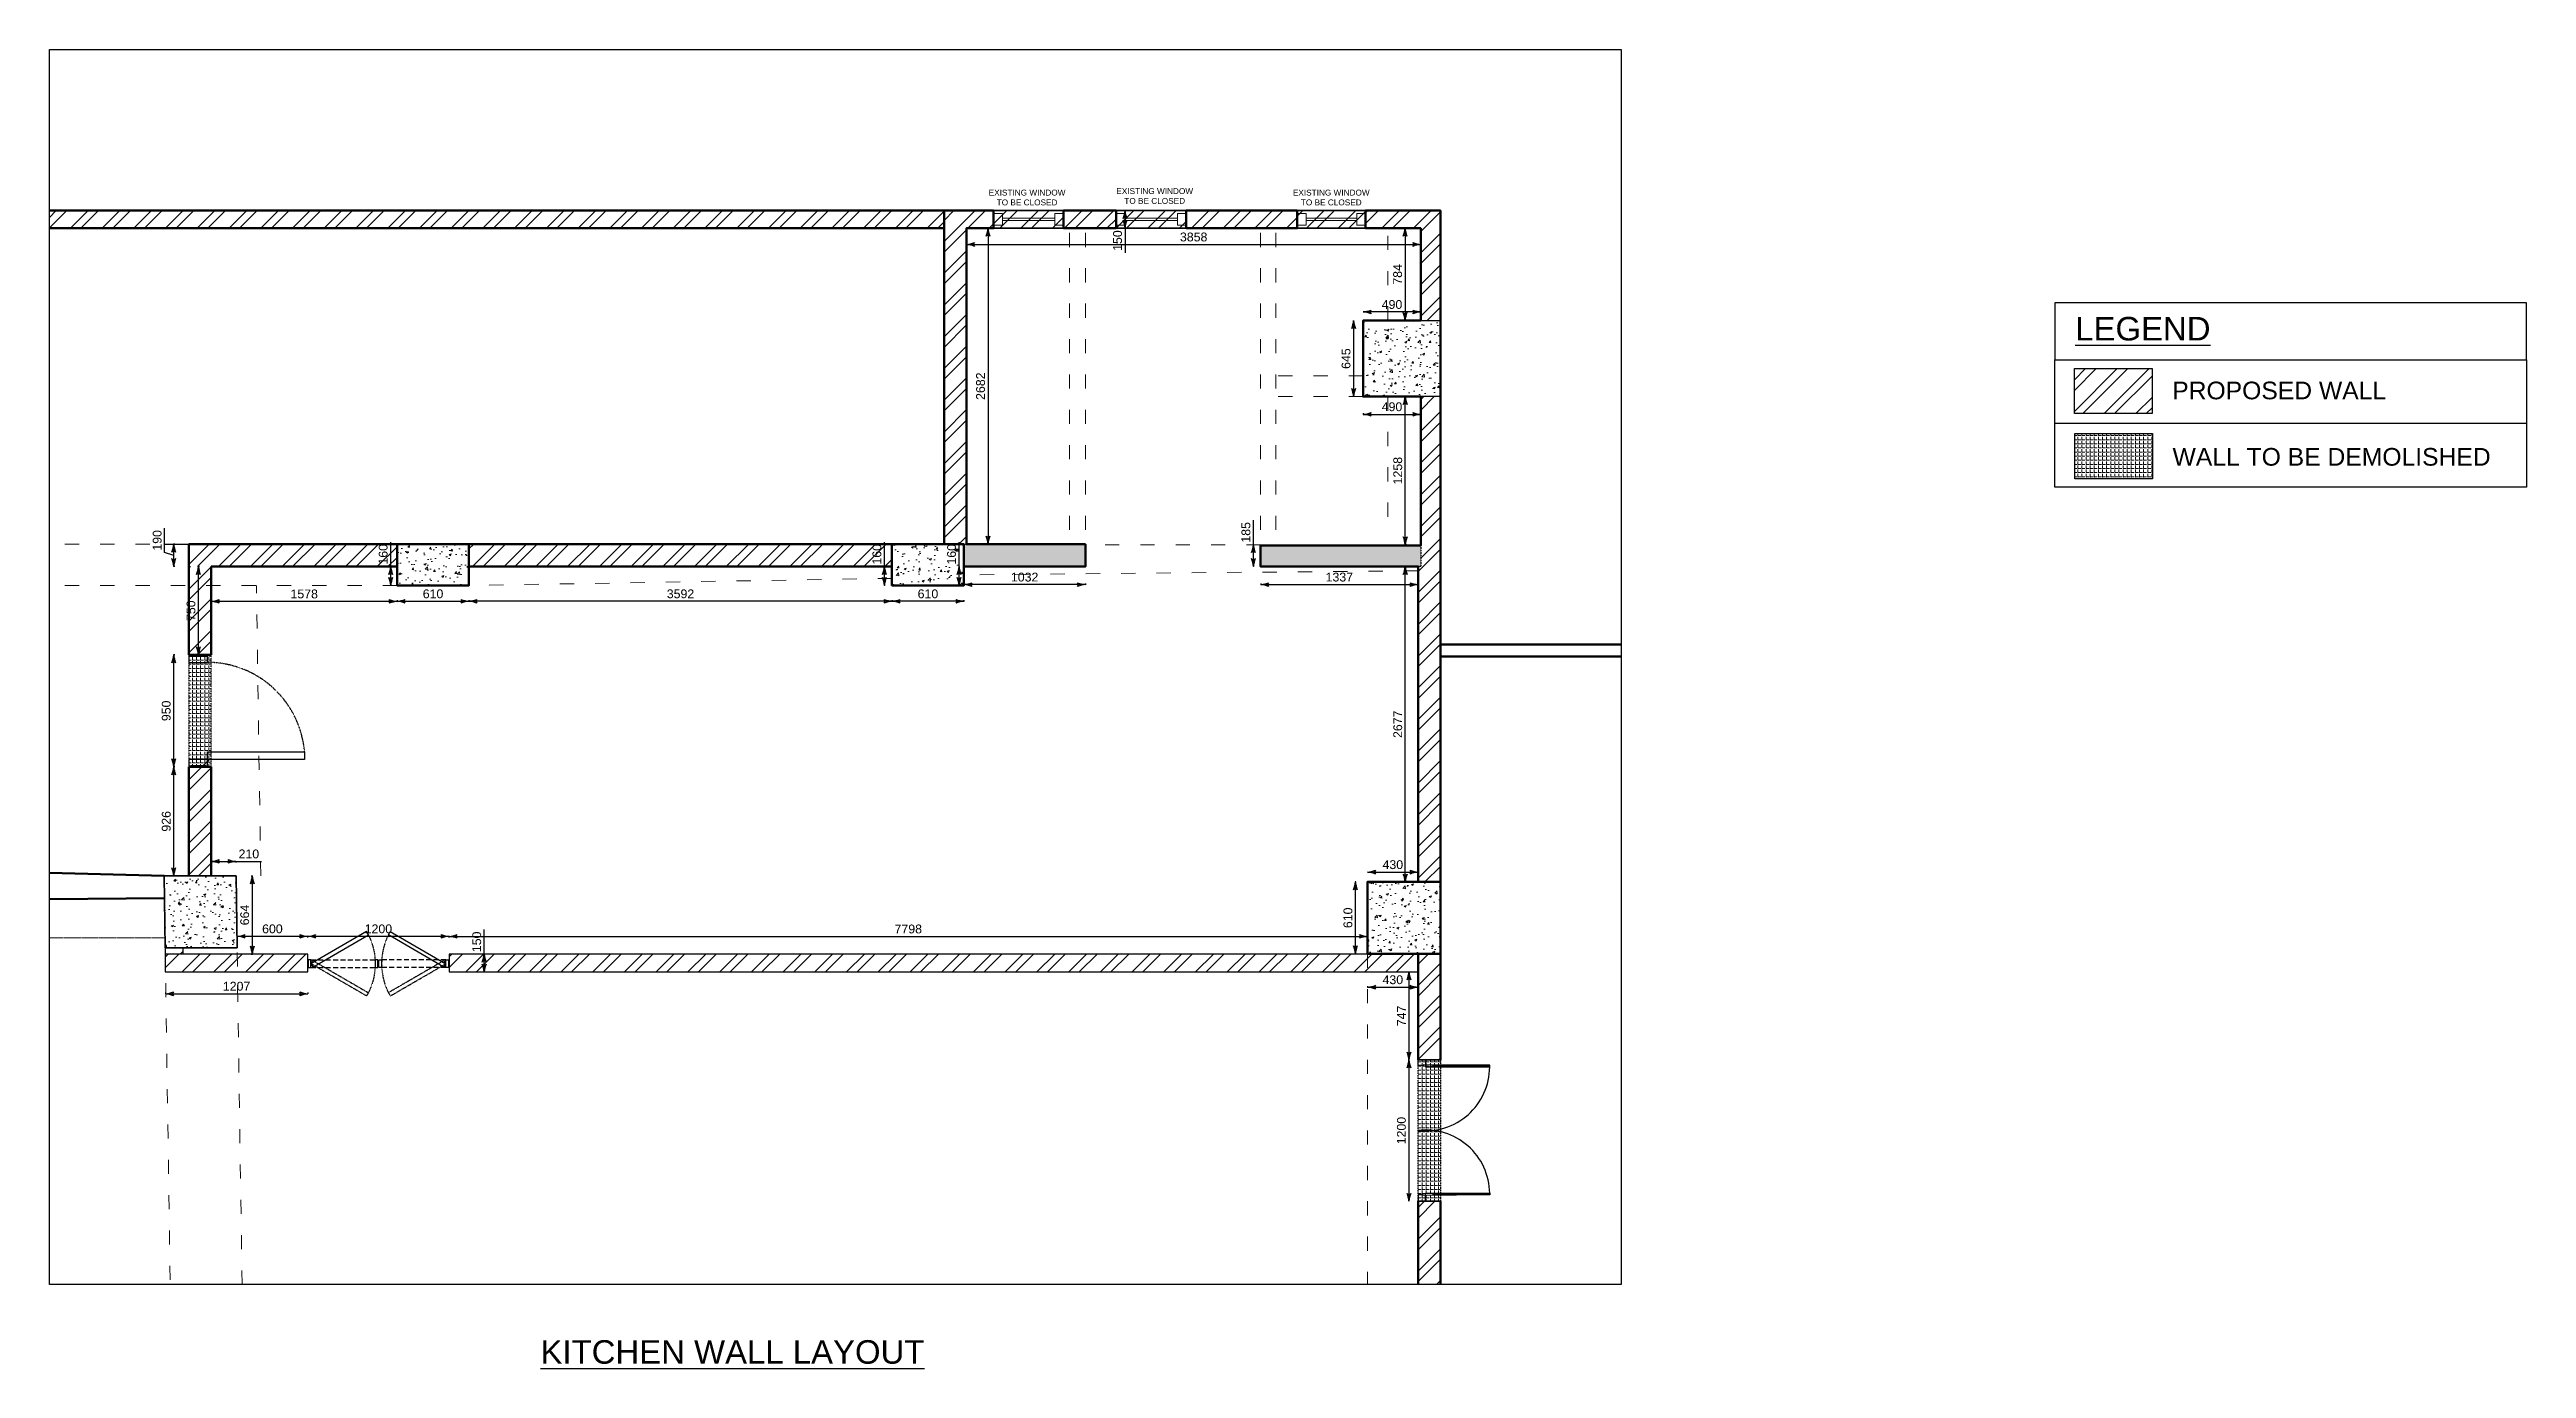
# Model space of a CAD drawing. Header units: millimetres. Extents: x 68727 to 319899, y -4876 to 265722.
# Drawn here: x 68727 to 89757, y 74105 to 85301 of the extents above; entities that cross this region are included whole.
import ezdxf

# ---------------------------------------------------------------- set-up
doc = ezdxf.new("R2010")
doc.units = ezdxf.units.MM
for name, pattern in [('ACAD_ISO02W100', [15, 12, -3]), ('ACAD_ISO03W100', [30, 12, -18]), ('HIDDEN', [9.525, 6.35, -3.175]), ('HIDDEN2', [0.1875, 0.125, -0.0625]), ('HIDDEN4', [0.09375, 0.0625, -0.03125]), ('JIS_02_1.2', [2.5, 1.25, -1.25]), ('WALL', [21, 12, -3, 0, -3, 0, -3])]:
    doc.linetypes.add(name, pattern=pattern)
for name, color, linetype in [('Dimensions', 172, 'Continuous'), ('Door', 23, 'Continuous'), ('POLY', 6, 'Continuous'), ('TEXTS', 1, 'Continuous')]:
    doc.layers.add(name, color=color, linetype=linetype)
doc.layers.add('Furnitures', color=7, linetype='Continuous', lineweight=25, true_color=0x753b00)
for name, color, linetype, lineweight in [('HACH', 252, 'Continuous', 13), ('hidden line', 251, 'JIS_02_1.2', 20), ('LS_DR_Plan Beam', 9, 'HIDDEN', 0), ('LS_DR_Wall', 7, 'Continuous', 35), ('LS_DR_Window', 30, 'Continuous', 5), ('wall', 5, 'Continuous', 30), ('wall1', 2, 'WALL', 25)]:
    doc.layers.add(name, color=color, linetype=linetype, lineweight=lineweight)
doc.styles.add('ANNTEXT', font='romans.shx')
doc.styles.get("Standard").update_dxf_attribs({"font": 'arial.ttf'})
doc.dimstyles.new('SC-25', dxfattribs={"dimtxt": 75, "dimasz": 0.4, "dimexe": 1, "dimexo": 100, "dimgap": 25, "dimtad": 1, "dimdec": 0, "dimzin": 0, "dimdsep": 46, "dimtxsty": 'Standard', "dimblk1": 'A1', "dimblk2": 'A1', "dimsah": 1, "dimcen": 0.09, "dimdle": 3, "dimclrd": 1, "dimclre": 1, "dimclrt": 1, "dimadec": 0, "dimazin": 0, "dimtfac": 1, "dimtdec": 0, "dimtofl": 0, "dimtmove": 0, "dimatfit": 2, "dimldrblk": 'A1', "dimfxl": 10, "dimfxlon": 1, "dimtolj": 1, "dimtzin": 0, "dimarcsym": 0})
pattern_1 = [(45, (-763022.39, -130480.2), (-134.70384, 134.70384), []), (45, (-762932.58, -130480.2), (-134.70384, 134.70384), [])]
pattern_2 = [(45, (-762812.35, -130480.2), (-134.70384, 134.70384), []), (45, (-762722.55, -130480.2), (-134.70384, 134.70384), [])]
pattern_3 = [(50, (-763022.39, -130480.2), (182.18467, -15.939086), [19.05, -209.55]), (355, (-763022.39, -130480.2), (-35.24342, 191.056845), [15.24, -167.640584]), (100.451445, (-763007.2, -130481.53), (146.941247, 175.117752), [16.19001, -178.090245]), (46.1842, (-763022.39, -130429.4), (271.07904, -42.04233), [28.575, -314.325]), (96.635558, (-762999.8, -130432.9), (237.404134, 247.426125), [24.28502, -267.13561]), (351.18415, (-763022.4, -130429.4), (237.40413, 247.426125), [22.85997, -251.45973]), (21, (-762996.99, -130442.1), (151.61439, -102.265198), [19.05, -209.55]), (326, (-762996.99, -130442.1), (61.80203, 184.187966), [15.24, -167.64]), (71.451445, (-762984.35, -130450.63), (213.41642, 81.92277), [16.19001, -178.089938]), (37.5, (-763022.39, -130480.206), (3.0886033, 84.555039), [0, -165.608, 0, -170.18, 0, -168.275]), (7.5, (-763022.39, -130480.21), (66.8196625, 100.180575), [0, -97.028, 0, -161.798, 0, -64.135]), (327.5, (-763079.03, -130480.206), (135.590595, -5.728744), [0, -63.5, 0, -198.12, 0, -262.89]), (317.5, (-763104.43, -130480.2), (148.129181, 25.426491), [0, -82.55, 0, -131.572, 0, -186.69])]
pattern_4 = [(45, (-95681.11, 1380.34), (-134.70384, 134.70384), []), (45, (-95591.3, 1380.34), (-134.70384, 134.70384), [])]

msp = doc.modelspace()

# ---------------------------------------------------------------- texts
at = {"layer": 'TEXTS', "linetype": 'Continuous', "lineweight": 25, "attachment_point": 1, "rotation": 360}
for s, insert, char_height in [('\\pxqc;EXISTING WINDOW \\PTO BE CLOSED', (75522.5, 84124), 50), ('\\pxqc;EXISTING WINDOW \\PTO BE CLOSED', (74438.9, 84111.2), 50), ('\\pxqc;EXISTING WINDOW \\PTO BE CLOSED', (77021.6, 84111.3), 50), ('{\\LLEGEND}', (85926, 83030.9), 200), ('PROPOSED WALL', (86749.3, 82481.7), 150), ('WALL TO BE DEMOLISHED', (86752.1, 81918.4), 150)]:
    msp.add_mtext_dynamic_manual_height_columns(s, width=5175.52, gutter_width=12.5, heights=[0], dxfattribs=dict(at, insert=insert, char_height=char_height))
at = {"layer": 'wall1', "color": 6, "insert": (74525.1, 74243.4), "char_height": 200, "width": 5903.896, "attachment_point": 5, "style": 'ANNTEXT'}
msp.add_mtext('{\\fArial|b0|i0|c0|p34;\\L\\C4;KITCHEN WALL LAYOUT}', dxfattribs=at)

# ---------------------------------------------------------------- blocks, each defined once
blk = doc.blocks.new('A$C6CE142D2')
at = {"layer": 'Furnitures'}
for points in [[(594, 100), (520, 100), (520, 620), (560, 620), (560, 0), (594, 0)], [(6, 0), (40, 0), (40, 100), (6, 100)], [(6, 0), (6, 100)], [(594, 0), (594, 100)]]:
    blk.add_lwpolyline(points, dxfattribs=at)
for points in [[(0, 10), (6, 10), (6, 90), (0, 90)], [(594, 10), (600, 10), (600, 90), (594, 90)]]:
    blk.add_lwpolyline(points, close=True, dxfattribs=at)
at = {"layer": 'Furnitures', "linetype": 'HIDDEN4'}
blk.add_arc((563, 99), 523, 94.7184, 179.8628, dxfattribs=at)
blk = doc.blocks.new('A$C3B28073B')
at = {"layer": 'Furnitures', "linetype": 'HIDDEN2', "ltscale": 500}
for p, q in [((857, 461), (41, 461)), ((857, 361), (41, 361))]:
    blk.add_line(p, q, dxfattribs=at)
at = {"layer": 'Furnitures'}
for points in [[(151, 817), (857, 409), (833, 367), (127, 776)], [(0, 371), (6, 371), (6, 451), (0, 451)], [(41, 461), (41, 361), (6, 361), (6, 461)], [(892, 461), (892, 361), (857, 361), (857, 461)], [(892, 371), (898, 371), (898, 451), (892, 451)]]:
    blk.add_lwpolyline(points, close=True, dxfattribs=at)
at = {"layer": 'Furnitures', "linetype": 'HIDDEN4'}
blk.add_lwpolyline([(151, 0), (857, 409), (833, 450), (127, 41)], close=True, dxfattribs=at)
blk.add_arc((869, 409), 828, 153.6523, 206.3477, dxfattribs=at)
blk = doc.blocks.new('A1')
at = {"layer": 'wall', "color": 1}
for p, q in [((-138, 0), (-167, 40)), ((-167, -40), (-138, 0))]:
    blk.add_line(p, q, dxfattribs=at)
for centre, start, end in [((53, 586), 248, 264.8035), ((53, -586), 95.1965, 112)]:
    blk.add_arc(centre, 589, start, end, dxfattribs=at)
blk = doc.blocks.new('*D752')
at = {"layer": 'Defpoints', "color": 0, "transparency": 16777216}
for p in [(69781, 79212), (70100, 79212), (70100, 78286)]:
    blk.add_point(p, dxfattribs=at)
at = {"layer": 'Dimensions', "color": 1, "lineweight": -2, "transparency": 16777216}
for p, q in [((69791, 79212), (69780, 79212)), ((69781, 78286), (69781, 79211)), ((69791, 78286), (69780, 78286))]:
    blk.add_line(p, q, dxfattribs=at)
at = {"layer": 'Dimensions', "color": 1, "lineweight": -2, "transparency": 16777216, "xscale": 0.4, "yscale": 0.4, "zscale": 0.4}
for p, rotation in [((69781, 79212), 90), ((69781, 78286), 270)]:
    blk.add_blockref('A1', p, dxfattribs=dict(at, rotation=rotation))
at = {"layer": 'Dimensions', "color": 1, "transparency": 16777216, "insert": (69718, 78749), "char_height": 75, "attachment_point": 5, "rotation": 90}
blk.add_mtext('\\A1;926', dxfattribs=at)
blk = doc.blocks.new('*D753')
at = {"layer": 'Defpoints', "color": 0, "transparency": 16777216}
for p in [(69781, 80162), (69910, 80162), (70100, 79212)]:
    blk.add_point(p, dxfattribs=at)
at = {"layer": 'Dimensions', "color": 1, "lineweight": -2, "transparency": 16777216}
for p, q in [((69791, 80162), (69780, 80162)), ((69781, 79212), (69781, 80161)), ((69791, 79212), (69780, 79212))]:
    blk.add_line(p, q, dxfattribs=at)
at = {"layer": 'Dimensions', "color": 1, "lineweight": -2, "transparency": 16777216, "xscale": 0.4, "yscale": 0.4, "zscale": 0.4}
for p, rotation in [((69781, 80162), 90), ((69781, 79212), 270)]:
    blk.add_blockref('A1', p, dxfattribs=dict(at, rotation=rotation))
at = {"layer": 'Dimensions', "color": 1, "transparency": 16777216, "insert": (69718, 79687), "char_height": 75, "attachment_point": 5, "rotation": 90}
blk.add_mtext('\\A1;950', dxfattribs=at)
blk = doc.blocks.new('*D754')
at = {"layer": 'Defpoints', "color": 0, "transparency": 16777216}
for p in [(69991, 80912), (70100, 80912), (69910, 80162)]:
    blk.add_point(p, dxfattribs=at)
at = {"layer": 'Dimensions', "color": 1, "lineweight": -2, "transparency": 16777216}
for p, q in [((70000, 80912), (69990, 80912)), ((69991, 80162), (69991, 80911)), ((69991, 80162), (69992, 80162))]:
    blk.add_line(p, q, dxfattribs=at)
at = {"layer": 'Dimensions', "color": 1, "lineweight": -2, "transparency": 16777216, "xscale": 0.4, "yscale": 0.4, "zscale": 0.4}
for p, rotation in [((69991, 80912), 90), ((69991, 80162), 270)]:
    blk.add_blockref('A1', p, dxfattribs=dict(at, rotation=rotation))
at = {"layer": 'Dimensions', "color": 1, "transparency": 16777216, "insert": (69928, 80537), "char_height": 75, "attachment_point": 5, "rotation": 90}
blk.add_mtext('\\A1;750', dxfattribs=at)
blk = doc.blocks.new('*D755')
at = {"layer": 'Defpoints', "color": 0, "transparency": 16777216}
for p in [(69781, 81102), (69910, 81102), (69910, 80912)]:
    blk.add_point(p, dxfattribs=at)
at = {"layer": 'Dimensions', "color": 1, "lineweight": -2, "transparency": 16777216}
for p, q in [((69704, 81030), (69704, 81238)), ((69781, 81007), (69704, 81030)), ((69791, 81102), (69780, 81102)), ((69781, 80912), (69781, 81101)), ((69791, 80912), (69780, 80912))]:
    blk.add_line(p, q, dxfattribs=at)
at = {"layer": 'Dimensions', "color": 1, "lineweight": -2, "transparency": 16777216, "xscale": 0.4, "yscale": 0.4, "zscale": 0.4}
for p, rotation in [((69781, 81102), 90), ((69781, 80912), 270)]:
    blk.add_blockref('A1', p, dxfattribs=dict(at, rotation=rotation))
at = {"layer": 'Dimensions', "color": 1, "transparency": 16777216, "insert": (69641, 81134), "char_height": 75, "attachment_point": 5, "rotation": 90}
blk.add_mtext('\\A1;190', dxfattribs=at)
blk = doc.blocks.new('*D751')
at = {"layer": 'Defpoints', "color": 0, "transparency": 16777216}
for p in [(80347, 77471), (80269, 76724), (80347, 76724)]:
    blk.add_point(p, dxfattribs=at)
at = {"layer": 'Dimensions', "color": 1, "lineweight": -2, "transparency": 16777216}
for p, q in [((80269, 77471), (80268, 77471)), ((80269, 77470), (80269, 76724)), ((80269, 76724), (80268, 76724))]:
    blk.add_line(p, q, dxfattribs=at)
at = {"layer": 'Dimensions', "color": 1, "lineweight": -2, "transparency": 16777216, "xscale": 0.4, "yscale": 0.4, "zscale": 0.4}
for p, rotation in [((80269, 77471), 90), ((80269, 76724), 270)]:
    blk.add_blockref('A1', p, dxfattribs=dict(at, rotation=rotation))
at = {"layer": 'Dimensions', "color": 1, "transparency": 16777216, "insert": (80206, 77097), "char_height": 75, "attachment_point": 5, "rotation": 90}
blk.add_mtext('\\A1;747', dxfattribs=at)
blk = doc.blocks.new('*D750')
at = {"layer": 'Defpoints', "color": 0, "transparency": 16777216}
for p in [(80347, 76724), (80269, 75524), (80347, 75524)]:
    blk.add_point(p, dxfattribs=at)
at = {"layer": 'Dimensions', "color": 1, "lineweight": -2, "transparency": 16777216}
for p, q in [((80269, 76724), (80268, 76724)), ((80269, 76723), (80269, 75524)), ((80269, 75524), (80268, 75524))]:
    blk.add_line(p, q, dxfattribs=at)
at = {"layer": 'Dimensions', "color": 1, "lineweight": -2, "transparency": 16777216, "xscale": 0.4, "yscale": 0.4, "zscale": 0.4}
for p, rotation in [((80269, 76724), 90), ((80269, 75524), 270)]:
    blk.add_blockref('A1', p, dxfattribs=dict(at, rotation=rotation))
at = {"layer": 'Dimensions', "color": 1, "transparency": 16777216, "insert": (80205, 76124), "char_height": 75, "attachment_point": 5, "rotation": 90}
blk.add_mtext('\\A1;1200', dxfattribs=at)
blk = doc.blocks.new('*D743')
at = {"layer": 'Defpoints', "color": 0, "transparency": 16777216}
for p in [(70319, 77676), (70919, 77773), (70919, 77622)]:
    blk.add_point(p, dxfattribs=at)
at = {"layer": 'Dimensions', "color": 1, "lineweight": -2, "transparency": 16777216}
for p, q in [((70319, 77773), (70319, 77774)), ((70319, 77773), (70919, 77773)), ((70919, 77763), (70919, 77774))]:
    blk.add_line(p, q, dxfattribs=at)
at = {"layer": 'Dimensions', "color": 1, "lineweight": -2, "transparency": 16777216, "xscale": 0.4, "yscale": 0.4, "zscale": 0.4, "rotation": 180}
blk.add_blockref('A1', (70319, 77773), dxfattribs=at)
at = {"layer": 'Dimensions', "color": 1, "lineweight": -2, "transparency": 16777216, "xscale": 0.4, "yscale": 0.4, "zscale": 0.4}
blk.add_blockref('A1', (70919, 77773), dxfattribs=at)
at = {"layer": 'Dimensions', "color": 1, "transparency": 16777216, "insert": (70619, 77836), "char_height": 75, "attachment_point": 5}
blk.add_mtext('\\A1;600', dxfattribs=at)
blk = doc.blocks.new('*D744')
at = {"layer": 'Defpoints', "color": 0, "transparency": 16777216}
for p in [(70919, 77622), (72119, 77773), (72119, 77622)]:
    blk.add_point(p, dxfattribs=at)
at = {"layer": 'Dimensions', "color": 1, "lineweight": -2, "transparency": 16777216}
for p, q in [((70919, 77763), (70919, 77774)), ((70919, 77773), (72119, 77773)), ((72119, 77763), (72119, 77774))]:
    blk.add_line(p, q, dxfattribs=at)
at = {"layer": 'Dimensions', "color": 1, "lineweight": -2, "transparency": 16777216, "xscale": 0.4, "yscale": 0.4, "zscale": 0.4, "rotation": 180}
blk.add_blockref('A1', (70919, 77773), dxfattribs=at)
at = {"layer": 'Dimensions', "color": 1, "lineweight": -2, "transparency": 16777216, "xscale": 0.4, "yscale": 0.4, "zscale": 0.4}
blk.add_blockref('A1', (72119, 77773), dxfattribs=at)
at = {"layer": 'Dimensions', "color": 1, "transparency": 16777216, "insert": (71519, 77836), "char_height": 75, "attachment_point": 5}
blk.add_mtext('\\A1;1200', dxfattribs=at)
blk = doc.blocks.new('*D745')
at = {"layer": 'Defpoints', "color": 0, "transparency": 16777216}
for p in [(72119, 77622), (79917, 77772), (79917, 77625)]:
    blk.add_point(p, dxfattribs=at)
at = {"layer": 'Dimensions', "color": 1, "lineweight": -2, "transparency": 16777216}
for p, q in [((72119, 77762), (72119, 77773)), ((72119, 77772), (79916, 77772)), ((79917, 77762), (79917, 77773))]:
    blk.add_line(p, q, dxfattribs=at)
at = {"layer": 'Dimensions', "color": 1, "lineweight": -2, "transparency": 16777216, "xscale": 0.4, "yscale": 0.4, "zscale": 0.4, "rotation": 180}
blk.add_blockref('A1', (72119, 77772), dxfattribs=at)
at = {"layer": 'Dimensions', "color": 1, "lineweight": -2, "transparency": 16777216, "xscale": 0.4, "yscale": 0.4, "zscale": 0.4}
blk.add_blockref('A1', (79917, 77772), dxfattribs=at)
at = {"layer": 'Dimensions', "color": 1, "transparency": 16777216, "insert": (76018, 77835), "char_height": 75, "attachment_point": 5}
blk.add_mtext('\\A1;7798', dxfattribs=at)
blk = doc.blocks.new('*D746')
at = {"layer": 'Defpoints', "color": 0, "transparency": 16777216}
for p in [(79814, 78235), (79917, 78235), (79917, 77625)]:
    blk.add_point(p, dxfattribs=at)
at = {"layer": 'Dimensions', "color": 1, "lineweight": -2, "transparency": 16777216}
for p, q in [((79817, 78235), (79813, 78235)), ((79814, 77625), (79814, 78234)), ((79817, 77625), (79813, 77625))]:
    blk.add_line(p, q, dxfattribs=at)
at = {"layer": 'Dimensions', "color": 1, "lineweight": -2, "transparency": 16777216, "xscale": 0.4, "yscale": 0.4, "zscale": 0.4}
for p, rotation in [((79814, 78235), 90), ((79814, 77625), 270)]:
    blk.add_blockref('A1', p, dxfattribs=dict(at, rotation=rotation))
at = {"layer": 'Dimensions', "color": 1, "transparency": 16777216, "insert": (79751, 77930), "char_height": 75, "attachment_point": 5, "rotation": 90}
blk.add_mtext('\\A1;610', dxfattribs=at)
blk = doc.blocks.new('*D742')
at = {"layer": 'Defpoints', "color": 0, "transparency": 16777216}
for p in [(79917, 78236), (80347, 78318), (80347, 78236)]:
    blk.add_point(p, dxfattribs=at)
at = {"layer": 'Dimensions', "color": 1, "lineweight": -2, "transparency": 16777216}
for p, q in [((79917, 78318), (79917, 78319)), ((79917, 78318), (80346, 78318)), ((80347, 78318), (80347, 78319))]:
    blk.add_line(p, q, dxfattribs=at)
at = {"layer": 'Dimensions', "color": 1, "lineweight": -2, "transparency": 16777216, "xscale": 0.4, "yscale": 0.4, "zscale": 0.4, "rotation": 180}
blk.add_blockref('A1', (79917, 78318), dxfattribs=at)
at = {"layer": 'Dimensions', "color": 1, "lineweight": -2, "transparency": 16777216, "xscale": 0.4, "yscale": 0.4, "zscale": 0.4}
blk.add_blockref('A1', (80347, 78318), dxfattribs=at)
at = {"layer": 'Dimensions', "color": 1, "transparency": 16777216, "insert": (80132, 78381), "char_height": 75, "attachment_point": 5}
blk.add_mtext('\\A1;430', dxfattribs=at)
blk = doc.blocks.new('*D756')
at = {"layer": 'Defpoints', "color": 0, "transparency": 16777216}
for p in [(80237, 80912), (80347, 80912), (80347, 78235)]:
    blk.add_point(p, dxfattribs=at)
at = {"layer": 'Dimensions', "color": 1, "lineweight": -2, "transparency": 16777216}
for p, q in [((80247, 80912), (80236, 80912)), ((80237, 78235), (80237, 80911)), ((80247, 78235), (80236, 78235))]:
    blk.add_line(p, q, dxfattribs=at)
at = {"layer": 'Dimensions', "color": 1, "lineweight": -2, "transparency": 16777216, "xscale": 0.4, "yscale": 0.4, "zscale": 0.4}
for p, rotation in [((80237, 80912), 90), ((80237, 78235), 270)]:
    blk.add_blockref('A1', p, dxfattribs=dict(at, rotation=rotation))
at = {"layer": 'Dimensions', "color": 1, "transparency": 16777216, "insert": (80174, 79573), "char_height": 75, "attachment_point": 5, "rotation": 90}
blk.add_mtext('\\A1;2677', dxfattribs=at)
blk = doc.blocks.new('*D757')
at = {"layer": 'Defpoints', "color": 0, "transparency": 16777216}
for p in [(79010, 80912), (80347, 80912), (80347, 80759)]:
    blk.add_point(p, dxfattribs=at)
at = {"layer": 'Dimensions', "color": 1, "lineweight": -2, "transparency": 16777216}
for p, q in [((79010, 80769), (79010, 80758)), ((79010, 80759), (80346, 80759)), ((80347, 80769), (80347, 80758))]:
    blk.add_line(p, q, dxfattribs=at)
at = {"layer": 'Dimensions', "color": 1, "lineweight": -2, "transparency": 16777216, "xscale": 0.4, "yscale": 0.4, "zscale": 0.4, "rotation": 180}
blk.add_blockref('A1', (79010, 80759), dxfattribs=at)
at = {"layer": 'Dimensions', "color": 1, "lineweight": -2, "transparency": 16777216, "xscale": 0.4, "yscale": 0.4, "zscale": 0.4}
blk.add_blockref('A1', (80347, 80759), dxfattribs=at)
at = {"layer": 'Dimensions', "color": 1, "transparency": 16777216, "insert": (79678, 80822), "char_height": 75, "attachment_point": 5}
blk.add_mtext('\\A1;1337', dxfattribs=at)
blk = doc.blocks.new('*D758')
at = {"layer": 'Defpoints', "color": 0, "transparency": 16777216}
for p in [(76490, 80912), (76490, 80759), (77522, 80912)]:
    blk.add_point(p, dxfattribs=at)
at = {"layer": 'Dimensions', "color": 1, "lineweight": -2, "transparency": 16777216}
for p, q in [((76490, 80769), (76490, 80758)), ((77521, 80759), (76490, 80759)), ((77522, 80769), (77522, 80758))]:
    blk.add_line(p, q, dxfattribs=at)
at = {"layer": 'Dimensions', "color": 1, "lineweight": -2, "transparency": 16777216, "xscale": 0.4, "yscale": 0.4, "zscale": 0.4, "rotation": 180}
blk.add_blockref('A1', (76490, 80759), dxfattribs=at)
at = {"layer": 'Dimensions', "color": 1, "lineweight": -2, "transparency": 16777216, "xscale": 0.4, "yscale": 0.4, "zscale": 0.4}
blk.add_blockref('A1', (77522, 80759), dxfattribs=at)
at = {"layer": 'Dimensions', "color": 1, "transparency": 16777216, "insert": (77006, 80822), "char_height": 75, "attachment_point": 5}
blk.add_mtext('\\A1;1032', dxfattribs=at)
blk = doc.blocks.new('*D759')
at = {"layer": 'Defpoints', "color": 0, "transparency": 16777216}
for p in [(78948, 81097), (79010, 81097), (79010, 80912)]:
    blk.add_point(p, dxfattribs=at)
at = {"layer": 'Dimensions', "color": 1, "lineweight": -2, "transparency": 16777216}
for p, q in [((78948, 81097), (78948, 81306)), ((78948, 81097), (78947, 81097)), ((78948, 80912), (78948, 81096)), ((78948, 80912), (78947, 80912))]:
    blk.add_line(p, q, dxfattribs=at)
at = {"layer": 'Dimensions', "color": 1, "lineweight": -2, "transparency": 16777216, "xscale": 0.4, "yscale": 0.4, "zscale": 0.4}
for p, rotation in [((78948, 81097), 90), ((78948, 80912), 270)]:
    blk.add_blockref('A1', p, dxfattribs=dict(at, rotation=rotation))
at = {"layer": 'Dimensions', "color": 1, "transparency": 16777216, "insert": (78885, 81202), "char_height": 75, "attachment_point": 5, "rotation": 90}
blk.add_mtext('\\A1;185', dxfattribs=at)
blk = doc.blocks.new('*D747')
at = {"layer": 'Defpoints', "color": 0, "transparency": 16777216}
for p in [(80237, 82355), (80370, 82355), (80370, 81097)]:
    blk.add_point(p, dxfattribs=at)
at = {"layer": 'Dimensions', "color": 1, "lineweight": -2, "transparency": 16777216}
for p, q in [((80247, 82355), (80236, 82355)), ((80237, 81097), (80237, 82354)), ((80247, 81097), (80236, 81097))]:
    blk.add_line(p, q, dxfattribs=at)
at = {"layer": 'Dimensions', "color": 1, "lineweight": -2, "transparency": 16777216, "xscale": 0.4, "yscale": 0.4, "zscale": 0.4}
for p, rotation in [((80237, 82355), 90), ((80237, 81097), 270)]:
    blk.add_blockref('A1', p, dxfattribs=dict(at, rotation=rotation))
at = {"layer": 'Dimensions', "color": 1, "transparency": 16777216, "insert": (80174, 81726), "char_height": 75, "attachment_point": 5, "rotation": 90}
blk.add_mtext('\\A1;1258', dxfattribs=at)
blk = doc.blocks.new('*D748')
at = {"layer": 'Defpoints', "color": 0, "transparency": 16777216}
for p in [(69712, 77472), (70919, 77472), (70919, 77285)]:
    blk.add_point(p, dxfattribs=at)
at = {"layer": 'Dimensions', "color": 1, "lineweight": -2, "transparency": 16777216}
for p, q in [((69712, 77295), (69712, 77284)), ((69712, 77285), (70919, 77285)), ((70919, 77295), (70919, 77284))]:
    blk.add_line(p, q, dxfattribs=at)
at = {"layer": 'Dimensions', "color": 1, "lineweight": -2, "transparency": 16777216, "xscale": 0.4, "yscale": 0.4, "zscale": 0.4, "rotation": 180}
blk.add_blockref('A1', (69712, 77285), dxfattribs=at)
at = {"layer": 'Dimensions', "color": 1, "lineweight": -2, "transparency": 16777216, "xscale": 0.4, "yscale": 0.4, "zscale": 0.4}
blk.add_blockref('A1', (70919, 77285), dxfattribs=at)
at = {"layer": 'Dimensions', "color": 1, "transparency": 16777216, "insert": (70315, 77349), "char_height": 75, "attachment_point": 5}
blk.add_mtext('\\A1;1207', dxfattribs=at)
blk = doc.blocks.new('*D749')
at = {"layer": 'Defpoints', "color": 0, "transparency": 16777216}
for p in [(79917, 77621), (80347, 77621), (80347, 77341)]:
    blk.add_point(p, dxfattribs=at)
at = {"layer": 'Dimensions', "color": 1, "lineweight": -2, "transparency": 16777216}
for p, q in [((79917, 77351), (79917, 77340)), ((79917, 77341), (80346, 77341)), ((80347, 77351), (80347, 77340))]:
    blk.add_line(p, q, dxfattribs=at)
at = {"layer": 'Dimensions', "color": 1, "lineweight": -2, "transparency": 16777216, "xscale": 0.4, "yscale": 0.4, "zscale": 0.4, "rotation": 180}
blk.add_blockref('A1', (79917, 77341), dxfattribs=at)
at = {"layer": 'Dimensions', "color": 1, "lineweight": -2, "transparency": 16777216, "xscale": 0.4, "yscale": 0.4, "zscale": 0.4}
blk.add_blockref('A1', (80347, 77341), dxfattribs=at)
at = {"layer": 'Dimensions', "color": 1, "transparency": 16777216, "insert": (80132, 77404), "char_height": 75, "attachment_point": 5}
blk.add_mtext('\\A1;430', dxfattribs=at)
blk = doc.blocks.new('*D760')
at = {"layer": 'Defpoints', "color": 0, "transparency": 16777216}
for p in [(76512, 83784), (80370, 83784), (80370, 83646)]:
    blk.add_point(p, dxfattribs=at)
at = {"layer": 'POLY', "color": 1, "lineweight": -2, "transparency": 16777216}
for p, q in [((76512, 83656), (76512, 83645)), ((76512, 83646), (80369, 83646)), ((80370, 83656), (80370, 83645))]:
    blk.add_line(p, q, dxfattribs=at)
at = {"layer": 'POLY', "color": 1, "lineweight": -2, "transparency": 16777216, "xscale": 0.4, "yscale": 0.4, "zscale": 0.4, "rotation": 180}
blk.add_blockref('A1', (76512, 83646), dxfattribs=at)
at = {"layer": 'POLY', "color": 1, "lineweight": -2, "transparency": 16777216, "xscale": 0.4, "yscale": 0.4, "zscale": 0.4}
blk.add_blockref('A1', (80370, 83646), dxfattribs=at)
at = {"layer": 'POLY', "color": 1, "transparency": 16777216, "insert": (78441, 83709), "char_height": 75, "attachment_point": 5}
blk.add_mtext('\\A1;3858', dxfattribs=at)
blk = doc.blocks.new('*D761')
at = {"layer": 'Defpoints', "color": 0, "transparency": 16777216}
for p in [(80370, 83784), (80236, 83000), (80370, 83000)]:
    blk.add_point(p, dxfattribs=at)
at = {"layer": 'POLY', "color": 1, "lineweight": -2, "transparency": 16777216}
for p, q in [((80246, 83784), (80235, 83784)), ((80236, 83783), (80236, 83000)), ((80246, 83000), (80235, 83000))]:
    blk.add_line(p, q, dxfattribs=at)
at = {"layer": 'POLY', "color": 1, "lineweight": -2, "transparency": 16777216, "xscale": 0.4, "yscale": 0.4, "zscale": 0.4}
for p, rotation in [((80236, 83784), 90), ((80236, 83000), 270)]:
    blk.add_blockref('A1', p, dxfattribs=dict(at, rotation=rotation))
at = {"layer": 'POLY', "color": 1, "transparency": 16777216, "insert": (80173, 83392), "char_height": 75, "attachment_point": 5, "rotation": 90}
blk.add_mtext('\\A1;784', dxfattribs=at)
blk = doc.blocks.new('*D762')
at = {"layer": 'Defpoints', "color": 0, "transparency": 16777216}
for p in [(79880, 83073), (79880, 83000), (80370, 83000)]:
    blk.add_point(p, dxfattribs=at)
at = {"layer": 'POLY', "color": 1, "lineweight": -2, "transparency": 16777216}
for p, q in [((79880, 83073), (79880, 83074)), ((80369, 83073), (79880, 83073)), ((80370, 83073), (80370, 83074))]:
    blk.add_line(p, q, dxfattribs=at)
at = {"layer": 'POLY', "color": 1, "lineweight": -2, "transparency": 16777216, "xscale": 0.4, "yscale": 0.4, "zscale": 0.4, "rotation": 180}
blk.add_blockref('A1', (79880, 83073), dxfattribs=at)
at = {"layer": 'POLY', "color": 1, "lineweight": -2, "transparency": 16777216, "xscale": 0.4, "yscale": 0.4, "zscale": 0.4}
blk.add_blockref('A1', (80370, 83073), dxfattribs=at)
at = {"layer": 'POLY', "color": 1, "transparency": 16777216, "insert": (80125, 83136), "char_height": 75, "attachment_point": 5}
blk.add_mtext('\\A1;490', dxfattribs=at)
blk = doc.blocks.new('*D763')
at = {"layer": 'Defpoints', "color": 0, "transparency": 16777216}
for p in [(79880, 83000), (79799, 82355), (79880, 82355)]:
    blk.add_point(p, dxfattribs=at)
at = {"layer": 'POLY', "color": 1, "lineweight": -2, "transparency": 16777216}
for p, q in [((79799, 83000), (79798, 83000)), ((79799, 82999), (79799, 82355)), ((79799, 82355), (79798, 82355))]:
    blk.add_line(p, q, dxfattribs=at)
at = {"layer": 'POLY', "color": 1, "lineweight": -2, "transparency": 16777216, "xscale": 0.4, "yscale": 0.4, "zscale": 0.4}
for p, rotation in [((79799, 83000), 90), ((79799, 82355), 270)]:
    blk.add_blockref('A1', p, dxfattribs=dict(at, rotation=rotation))
at = {"layer": 'POLY', "color": 1, "transparency": 16777216, "insert": (79735, 82677), "char_height": 75, "attachment_point": 5, "rotation": 90}
blk.add_mtext('\\A1;645', dxfattribs=at)
blk = doc.blocks.new('*D764')
at = {"layer": 'Defpoints', "color": 0, "transparency": 16777216}
for p in [(79880, 82355), (80370, 82355), (80370, 82204)]:
    blk.add_point(p, dxfattribs=at)
at = {"layer": 'POLY', "color": 1, "lineweight": -2, "transparency": 16777216}
for p, q in [((79880, 82214), (79880, 82203)), ((79880, 82204), (80369, 82204)), ((80370, 82214), (80370, 82203))]:
    blk.add_line(p, q, dxfattribs=at)
at = {"layer": 'POLY', "color": 1, "lineweight": -2, "transparency": 16777216, "xscale": 0.4, "yscale": 0.4, "zscale": 0.4, "rotation": 180}
blk.add_blockref('A1', (79880, 82204), dxfattribs=at)
at = {"layer": 'POLY', "color": 1, "lineweight": -2, "transparency": 16777216, "xscale": 0.4, "yscale": 0.4, "zscale": 0.4}
blk.add_blockref('A1', (80370, 82204), dxfattribs=at)
at = {"layer": 'POLY', "color": 1, "transparency": 16777216, "insert": (80125, 82268), "char_height": 75, "attachment_point": 5}
blk.add_mtext('\\A1;490', dxfattribs=at)
blk = doc.blocks.new('*D765')
at = {"layer": 'Defpoints', "color": 0, "transparency": 16777216}
for p in [(76512, 83784), (76512, 81102), (76695, 81102)]:
    blk.add_point(p, dxfattribs=at)
at = {"layer": 'POLY', "color": 1, "lineweight": -2, "transparency": 16777216}
for p, q in [((76685, 83784), (76696, 83784)), ((76695, 83783), (76695, 81102)), ((76685, 81102), (76696, 81102))]:
    blk.add_line(p, q, dxfattribs=at)
at = {"layer": 'POLY', "color": 1, "lineweight": -2, "transparency": 16777216, "xscale": 0.4, "yscale": 0.4, "zscale": 0.4}
for p, rotation in [((76695, 83784), 90), ((76695, 81102), 270)]:
    blk.add_blockref('A1', p, dxfattribs=dict(at, rotation=rotation))
at = {"layer": 'POLY', "color": 1, "transparency": 16777216, "insert": (76632, 82443), "char_height": 75, "attachment_point": 5, "rotation": 90}
blk.add_mtext('\\A1;2682', dxfattribs=at)
blk = doc.blocks.new('*D766')
at = {"layer": 'Defpoints', "color": 0, "transparency": 16777216}
for p in [(76449, 80912), (76490, 80912), (76490, 80752)]:
    blk.add_point(p, dxfattribs=at)
at = {"layer": 'POLY', "color": 1, "lineweight": -2, "transparency": 16777216}
for p, q in [((76449, 80912), (76449, 81120)), ((76449, 80912), (76448, 80912)), ((76449, 80752), (76449, 80911)), ((76449, 80752), (76448, 80752))]:
    blk.add_line(p, q, dxfattribs=at)
at = {"layer": 'POLY', "color": 1, "lineweight": -2, "transparency": 16777216, "xscale": 0.4, "yscale": 0.4, "zscale": 0.4}
for p, rotation in [((76449, 80912), 90), ((76449, 80752), 270)]:
    blk.add_blockref('A1', p, dxfattribs=dict(at, rotation=rotation))
at = {"layer": 'POLY', "color": 1, "transparency": 16777216, "insert": (76386, 81016), "char_height": 75, "attachment_point": 5, "rotation": 90}
blk.add_mtext('\\A1;160', dxfattribs=at)
blk = doc.blocks.new('*D767')
at = {"layer": 'Defpoints', "color": 0, "transparency": 16777216}
for p in [(75880, 80752), (75880, 80617), (76490, 80752)]:
    blk.add_point(p, dxfattribs=at)
at = {"layer": 'POLY', "color": 1, "lineweight": -2, "transparency": 16777216}
for p, q in [((75880, 80627), (75880, 80616)), ((76489, 80617), (75880, 80617)), ((76490, 80627), (76490, 80616))]:
    blk.add_line(p, q, dxfattribs=at)
at = {"layer": 'POLY', "color": 1, "lineweight": -2, "transparency": 16777216, "xscale": 0.4, "yscale": 0.4, "zscale": 0.4, "rotation": 180}
blk.add_blockref('A1', (75880, 80617), dxfattribs=at)
at = {"layer": 'POLY', "color": 1, "lineweight": -2, "transparency": 16777216, "xscale": 0.4, "yscale": 0.4, "zscale": 0.4}
blk.add_blockref('A1', (76490, 80617), dxfattribs=at)
at = {"layer": 'POLY', "color": 1, "transparency": 16777216, "insert": (76185, 80680), "char_height": 75, "attachment_point": 5}
blk.add_mtext('\\A1;610', dxfattribs=at)
blk = doc.blocks.new('*D768')
at = {"layer": 'Defpoints', "color": 0, "transparency": 16777216}
for p in [(75815, 80912), (75880, 80912), (75880, 80752)]:
    blk.add_point(p, dxfattribs=at)
at = {"layer": 'POLY', "color": 1, "lineweight": -2, "transparency": 16777216}
for p, q in [((75815, 80912), (75815, 81120)), ((75815, 80912), (75814, 80912)), ((75815, 80752), (75815, 80911)), ((75815, 80752), (75814, 80752))]:
    blk.add_line(p, q, dxfattribs=at)
at = {"layer": 'POLY', "color": 1, "lineweight": -2, "transparency": 16777216, "xscale": 0.4, "yscale": 0.4, "zscale": 0.4}
for p, rotation in [((75815, 80912), 90), ((75815, 80752), 270)]:
    blk.add_blockref('A1', p, dxfattribs=dict(at, rotation=rotation))
at = {"layer": 'POLY', "color": 1, "transparency": 16777216, "insert": (75752, 81016), "char_height": 75, "attachment_point": 5, "rotation": 90}
blk.add_mtext('\\A1;160', dxfattribs=at)
blk = doc.blocks.new('*D769')
at = {"layer": 'Defpoints', "color": 0, "transparency": 16777216}
for p in [(72288, 80912), (75880, 80912), (72288, 80617)]:
    blk.add_point(p, dxfattribs=at)
at = {"layer": 'POLY', "color": 1, "lineweight": -2, "transparency": 16777216}
for p, q in [((72288, 80627), (72288, 80616)), ((75879, 80617), (72288, 80617)), ((75880, 80627), (75880, 80616))]:
    blk.add_line(p, q, dxfattribs=at)
at = {"layer": 'POLY', "color": 1, "lineweight": -2, "transparency": 16777216, "xscale": 0.4, "yscale": 0.4, "zscale": 0.4, "rotation": 180}
blk.add_blockref('A1', (72288, 80617), dxfattribs=at)
at = {"layer": 'POLY', "color": 1, "lineweight": -2, "transparency": 16777216, "xscale": 0.4, "yscale": 0.4, "zscale": 0.4}
blk.add_blockref('A1', (75880, 80617), dxfattribs=at)
at = {"layer": 'POLY', "color": 1, "transparency": 16777216, "insert": (74084, 80680), "char_height": 75, "attachment_point": 5}
blk.add_mtext('\\A1;3592', dxfattribs=at)
blk = doc.blocks.new('*D770')
at = {"layer": 'Defpoints', "color": 0, "transparency": 16777216}
for p in [(71678, 80752), (72288, 80752), (72288, 80617)]:
    blk.add_point(p, dxfattribs=at)
at = {"layer": 'POLY', "color": 1, "lineweight": -2, "transparency": 16777216}
for p, q in [((71678, 80627), (71678, 80616)), ((71678, 80617), (72287, 80617)), ((72288, 80627), (72288, 80616))]:
    blk.add_line(p, q, dxfattribs=at)
at = {"layer": 'POLY', "color": 1, "lineweight": -2, "transparency": 16777216, "xscale": 0.4, "yscale": 0.4, "zscale": 0.4, "rotation": 180}
blk.add_blockref('A1', (71678, 80617), dxfattribs=at)
at = {"layer": 'POLY', "color": 1, "lineweight": -2, "transparency": 16777216, "xscale": 0.4, "yscale": 0.4, "zscale": 0.4}
blk.add_blockref('A1', (72288, 80617), dxfattribs=at)
at = {"layer": 'POLY', "color": 1, "transparency": 16777216, "insert": (71983, 80680), "char_height": 75, "attachment_point": 5}
blk.add_mtext('\\A1;610', dxfattribs=at)
blk = doc.blocks.new('*D771')
at = {"layer": 'Defpoints', "color": 0, "transparency": 16777216}
for p in [(71624, 80912), (71678, 80912), (71678, 80752)]:
    blk.add_point(p, dxfattribs=at)
at = {"layer": 'POLY', "color": 1, "lineweight": -2, "transparency": 16777216}
for p, q in [((71624, 80912), (71624, 81120)), ((71624, 80912), (71623, 80912)), ((71624, 80752), (71624, 80911)), ((71624, 80752), (71623, 80752))]:
    blk.add_line(p, q, dxfattribs=at)
at = {"layer": 'POLY', "color": 1, "lineweight": -2, "transparency": 16777216, "xscale": 0.4, "yscale": 0.4, "zscale": 0.4}
for p, rotation in [((71624, 80912), 90), ((71624, 80752), 270)]:
    blk.add_blockref('A1', p, dxfattribs=dict(at, rotation=rotation))
at = {"layer": 'POLY', "color": 1, "transparency": 16777216, "insert": (71560, 81016), "char_height": 75, "attachment_point": 5, "rotation": 90}
blk.add_mtext('\\A1;160', dxfattribs=at)
blk = doc.blocks.new('*D772')
at = {"layer": 'Defpoints', "color": 0, "transparency": 16777216}
for p in [(70100, 80912), (71678, 80912), (70100, 80616)]:
    blk.add_point(p, dxfattribs=at)
at = {"layer": 'POLY', "color": 1, "lineweight": -2, "transparency": 16777216}
for p, q in [((70100, 80626), (70100, 80615)), ((71677, 80616), (70100, 80616)), ((71678, 80626), (71678, 80615))]:
    blk.add_line(p, q, dxfattribs=at)
at = {"layer": 'POLY', "color": 1, "lineweight": -2, "transparency": 16777216, "xscale": 0.4, "yscale": 0.4, "zscale": 0.4, "rotation": 180}
blk.add_blockref('A1', (70100, 80616), dxfattribs=at)
at = {"layer": 'POLY', "color": 1, "lineweight": -2, "transparency": 16777216, "xscale": 0.4, "yscale": 0.4, "zscale": 0.4}
blk.add_blockref('A1', (71678, 80616), dxfattribs=at)
at = {"layer": 'POLY', "color": 1, "transparency": 16777216, "insert": (70889, 80679), "char_height": 75, "attachment_point": 5}
blk.add_mtext('\\A1;1578', dxfattribs=at)
blk = doc.blocks.new('*D773')
at = {"layer": 'Defpoints', "color": 0, "transparency": 16777216}
for p in [(70100, 78286), (70310, 78409), (70310, 78289)]:
    blk.add_point(p, dxfattribs=at)
at = {"layer": 'POLY', "color": 1, "lineweight": -2, "transparency": 16777216}
for p, q in [((70100, 78399), (70100, 78410)), ((70100, 78409), (70310, 78409)), ((70310, 78399), (70310, 78410)), ((70310, 78409), (70527, 78409))]:
    blk.add_line(p, q, dxfattribs=at)
at = {"layer": 'POLY', "color": 1, "lineweight": -2, "transparency": 16777216, "xscale": 0.4, "yscale": 0.4, "zscale": 0.4, "rotation": 180}
blk.add_blockref('A1', (70100, 78409), dxfattribs=at)
at = {"layer": 'POLY', "color": 1, "lineweight": -2, "transparency": 16777216, "xscale": 0.4, "yscale": 0.4, "zscale": 0.4}
blk.add_blockref('A1', (70310, 78409), dxfattribs=at)
at = {"layer": 'POLY', "color": 1, "transparency": 16777216, "insert": (70419, 78472), "char_height": 75, "attachment_point": 5}
blk.add_mtext('\\A1;210', dxfattribs=at)
blk = doc.blocks.new('*D774')
at = {"layer": 'Defpoints', "color": 0, "transparency": 16777216}
for p in [(70308, 78286), (70308, 77622), (70448, 77622)]:
    blk.add_point(p, dxfattribs=at)
at = {"layer": 'POLY', "color": 1, "lineweight": -2, "transparency": 16777216}
for p, q in [((70438, 78286), (70449, 78286)), ((70448, 78286), (70448, 77622)), ((70438, 77622), (70449, 77622))]:
    blk.add_line(p, q, dxfattribs=at)
at = {"layer": 'POLY', "color": 1, "lineweight": -2, "transparency": 16777216, "xscale": 0.4, "yscale": 0.4, "zscale": 0.4}
for p, rotation in [((70448, 78286), 90), ((70448, 77622), 270)]:
    blk.add_blockref('A1', p, dxfattribs=dict(at, rotation=rotation))
at = {"layer": 'POLY', "color": 1, "transparency": 16777216, "insert": (70384, 77954), "char_height": 75, "attachment_point": 5, "rotation": 90}
blk.add_mtext('\\A1;664', dxfattribs=at)
blk = doc.blocks.new('*D775')
at = {"layer": 'Defpoints', "color": 0, "transparency": 16777216}
for p in [(72119, 77622), (72417, 77622), (72119, 77471)]:
    blk.add_point(p, dxfattribs=at)
at = {"layer": 'POLY', "color": 1, "lineweight": -2, "transparency": 16777216}
for p, q in [((72417, 77622), (72417, 77831)), ((72407, 77622), (72418, 77622)), ((72417, 77472), (72417, 77621)), ((72407, 77471), (72418, 77471))]:
    blk.add_line(p, q, dxfattribs=at)
at = {"layer": 'POLY', "color": 1, "lineweight": -2, "transparency": 16777216, "xscale": 0.4, "yscale": 0.4, "zscale": 0.4}
for p, rotation in [((72417, 77622), 90), ((72417, 77471), 270)]:
    blk.add_blockref('A1', p, dxfattribs=dict(at, rotation=rotation))
at = {"layer": 'POLY', "color": 1, "transparency": 16777216, "insert": (72354, 77726), "char_height": 75, "attachment_point": 5, "rotation": 90}
blk.add_mtext('\\A1;150', dxfattribs=at)
blk = doc.blocks.new('*D776')
at = {"layer": 'Defpoints', "color": 0, "transparency": 16777216}
for p in [(77782, 83934), (77782, 83784), (77858, 83784)]:
    blk.add_point(p, dxfattribs=at)
at = {"layer": 'POLY', "color": 1, "lineweight": -2, "transparency": 16777216}
for p, q in [((77858, 83934), (77859, 83934)), ((77858, 83933), (77858, 83784)), ((77858, 83784), (77859, 83784)), ((77858, 83784), (77858, 83575))]:
    blk.add_line(p, q, dxfattribs=at)
at = {"layer": 'POLY', "color": 1, "lineweight": -2, "transparency": 16777216, "xscale": 0.4, "yscale": 0.4, "zscale": 0.4}
for p, rotation in [((77858, 83934), 90), ((77858, 83784), 270)]:
    blk.add_blockref('A1', p, dxfattribs=dict(at, rotation=rotation))
at = {"layer": 'POLY', "color": 1, "transparency": 16777216, "insert": (77795, 83679), "char_height": 75, "attachment_point": 5, "rotation": 90}
blk.add_mtext('\\A1;150', dxfattribs=at)

# ---------------------------------------------------------------- dimensions: what is measured, and where the dimension line sits
at = {"layer": 'Dimensions'}
for base, p1, p2, picture, middle in [((80237.2, 82354.5), (80369.5, 81096.5), (80369.5, 82354.5), '*D747', (80173.9, 81725.5)), ((78947.9, 81096.5), (79010.1, 80911.5), (79009.7, 81096.5), '*D759', (78884.6, 81201.5)), ((80237.2, 80911.5), (80346.7, 78234.5), (80346.7, 80911.5), '*D756', (80173.9, 79573)), ((69780.8, 79211.6), (70099.9, 78286), (70099.9, 79211.6), '*D752', (69717.5, 78748.8)), ((79813.9, 78234.5), (79916.7, 77624.5), (79916.7, 78234.5), '*D746', (79750.6, 77929.5)), ((80268.8, 76723.5), (80346.7, 77470.9), (80346.7, 76723.5), '*D751', (80206.3, 77097.2))]:
    dim = msp.add_linear_dim(base=base, p1=p1, p2=p2, angle=90, dimstyle='SC-25', dxfattribs=at)
    dim.commit()
    dim.dimension.update_dxf_attribs({"geometry": picture, "text_midpoint": middle})
for base, p1, p2, picture, middle in [((69780.8, 81101.5), (69909.9, 80911.5), (69909.9, 81101.5), '*D755', (69640.7, 81054.6)), ((69990.9, 80911.5), (69909.9, 80161.6), (70099.9, 80911.5), '*D754', (69927.6, 80536.6)), ((69780.8, 80161.6), (70099.9, 79211.6), (69909.9, 80161.6), '*D753', (69717.5, 79686.6)), ((80268.8, 75523.5), (80346.7, 76723.5), (80346.7, 75523.5), '*D750', (80205.5, 76123.5))]:
    dim = msp.add_linear_dim(base=base, p1=p1, p2=p2, angle=90, dimstyle='SC-25', override={"dimtmove": 1}, dxfattribs=at)
    dim.commit()
    dim.dimension.update_dxf_attribs({"geometry": picture, "text_midpoint": middle})
for base, p1, p2, picture, middle in [((76489.7, 80758.9), (77521.7, 80911.5), (76489.7, 80911.5), '*D758', (77005.7, 80822.3)), ((80346.7, 80758.9), (79009.7, 80911.5), (80346.7, 80911.5), '*D757', (79678.2, 80822.3)), ((80346.7, 78317.6), (79916.7, 78235.9), (80346.7, 78235.9), '*D742', (80131.7, 78380.9)), ((70919, 77772.5), (70319, 77676), (70919, 77621.8), '*D743', (70619, 77835.8)), ((80346.7, 77340.8), (79916.7, 77621.4), (80346.7, 77621.4), '*D749', (80131.7, 77404.1)), ((70919, 77285.5), (69712, 77471.9), (70919, 77471.7), '*D748', (70315.5, 77348.8))]:
    dim = msp.add_linear_dim(base=base, p1=p1, p2=p2, dimstyle='SC-25', dxfattribs=at)
    dim.commit()
    dim.dimension.update_dxf_attribs({"geometry": picture, "text_midpoint": middle})
for base, p1, p2, picture, middle in [((72119, 77772.5), (70919, 77621.8), (72119, 77621.8), '*D744', (71519, 77835.8)), ((79916.7, 77772), (72119, 77621.8), (79916.7, 77624.5), '*D745', (76017.8, 77835.3))]:
    dim = msp.add_linear_dim(base=base, p1=p1, p2=p2, dimstyle='SC-25', override={"dimtmove": 1}, dxfattribs=at)
    dim.commit()
    dim.dimension.update_dxf_attribs({"geometry": picture, "text_midpoint": middle})
at = {"layer": 'POLY'}
for base, p1, p2, picture, middle in [((77858.3, 83783.5), (77781.7, 83933.5), (77781.7, 83783.5), '*D776', (77795, 83678.9)), ((76695.1, 81101.5), (76511.7, 83783.5), (76511.7, 81101.5), '*D765', (76631.8, 82442.5)), ((80236.2, 82999.5), (80369.7, 83783.5), (80369.7, 82999.5), '*D761', (80172.9, 83391.5)), ((79798.5, 82354.5), (79879.7, 82999.5), (79879.7, 82354.5), '*D763', (79735.2, 82677)), ((71623.6, 80911.5), (71677.7, 80751.5), (71677.7, 80911.5), '*D771', (71560.3, 81016.1)), ((75815.2, 80911.5), (75879.7, 80751.5), (75879.7, 80911.5), '*D768', (75751.9, 81016.1)), ((76449.1, 80911.5), (76489.7, 80751.5), (76489.7, 80911.5), '*D766', (76385.8, 81016.1)), ((70447.6, 77621.9), (70308.1, 78286), (70308, 77621.9), '*D774', (70384.3, 77954)), ((72417.2, 77621.8), (72119, 77471.5), (72119, 77621.8), '*D775', (72353.9, 77726.4))]:
    dim = msp.add_linear_dim(base=base, p1=p1, p2=p2, angle=90, dimstyle='SC-25', dxfattribs=at)
    dim.commit()
    dim.dimension.update_dxf_attribs({"geometry": picture, "text_midpoint": middle})
for base, p1, p2, picture, middle in [((80369.7, 83645.8), (76511.7, 83783.5), (80369.7, 83783.5), '*D760', (78440.7, 83709.2)), ((79879.7, 83072.6), (80369.7, 82999.5), (79879.7, 82999.5), '*D762', (80124.7, 83135.9)), ((80369.7, 82204.5), (79879.7, 82354.5), (80369.7, 82354.5), '*D764', (80124.7, 82267.8)), ((70099.9, 80616.1), (71677.7, 80911.5), (70099.9, 80911.5), '*D772', (70888.8, 80679.4)), ((72287.7, 80617.1), (75879.7, 80911.5), (72287.7, 80911.5), '*D769', (74083.7, 80680.4)), ((72287.7, 80617.1), (71677.7, 80751.5), (72287.7, 80751.5), '*D770', (71982.7, 80680.4)), ((75879.7, 80617.1), (76489.7, 80751.5), (75879.7, 80751.5), '*D767', (76184.7, 80680.4)), ((70309.9, 78408.7), (70099.9, 78286), (70309.9, 78289.1), '*D773', (70418.7, 78472))]:
    dim = msp.add_linear_dim(base=base, p1=p1, p2=p2, dimstyle='SC-25', dxfattribs=at)
    dim.commit()
    dim.dimension.update_dxf_attribs({"geometry": picture, "text_midpoint": middle})

# ---------------------------------------------------------------- hatches: boundary and pattern name
at = {"layer": 'HACH'}
h = msp.add_hatch(dxfattribs=at)
h.set_pattern_fill('ANSI32', color=256, scale=20)
h.set_pattern_definition([(45, (-346.2, -283.87), (-134.70384, 134.70384), []), (45, (-256.4, -283.87), (-134.70384, 134.70384), [])])
h.paths.add_polyline_path([(68726.8, 83933.5), (68726.8, 83783.5), (76321.7, 83783.5), (76321.7, 83933.5)])
h = msp.add_hatch(dxfattribs=at)
h.set_pattern_fill('ANSI32', color=256, scale=20)
h.set_pattern_definition(pattern_4)
h.paths.add_polyline_path([(76511.7, 83783.5), (76741.7, 83783.5), (76741.7, 83933.5), (76321.7, 83933.5), (76321.7, 81101.5), (76489.7, 81101.5), (76511.7, 81101.5)])
h = msp.add_hatch(dxfattribs=at)
h.set_pattern_fill('ANSI32', color=5, scale=20)
h.set_pattern_definition(pattern_4)
h.paths.add_polyline_path([(76741.7, 83933.5), (77336.7, 83933.5), (77336.7, 83783.5), (76741.7, 83783.5)])
h.paths.add_polyline_path([(77781.7, 83933.5), (78378.7, 83933.5), (78378.7, 83783.5), (77781.7, 83783.5)])
h.paths.add_polyline_path([(79320.7, 83933.5), (79900.7, 83933.5), (79900.7, 83783.5), (79320.7, 83783.5)])
h = msp.add_hatch(dxfattribs=at)
h.set_pattern_fill('ANSI32', color=256, scale=20)
h.set_pattern_definition(pattern_1)
h.paths.add_polyline_path([(77781.7, 83933.5), (77336.7, 83933.5), (77336.7, 83783.5), (77521.7, 83783.5), (77781.7, 83783.5)])
h = msp.add_hatch(dxfattribs=at)
h.set_pattern_fill('ANSI32', color=256, scale=20)
h.set_pattern_definition(pattern_1)
h.paths.add_polyline_path([(79320.7, 83933.5), (78378.7, 83933.5), (78378.7, 83783.5), (79320.7, 83783.5)])
h = msp.add_hatch(dxfattribs=at)
h.set_pattern_fill('ANSI32', color=256, scale=20)
h.set_pattern_definition(pattern_1)
h.paths.add_polyline_path([(80536.7, 83933.5), (79900.7, 83933.5), (79900.7, 83783.5), (80369.7, 83783.5), (80369.7, 82999.5), (80536.7, 82999.5)])
h = msp.add_hatch(dxfattribs=at)
h.set_pattern_fill('AR-CONC', color=256)
h.paths.add_polyline_path([(80536.7, 82999.5), (79879.7, 82999.5), (79879.7, 82354.5), (80536.7, 82354.5)])
h = msp.add_hatch(dxfattribs=at)
h.set_pattern_fill('ANSI32', color=5, scale=20)
h.set_pattern_definition([(45, (13929.5, 8083.05), (-134.70384, 134.70384), []), (45, (14019.3, 8083.05), (-134.70384, 134.70384), [])])
h.paths.add_polyline_path([(86577.8, 82209.7), (86577.8, 82592), (85918.4, 82592), (85918.4, 82209.7)])
h = msp.add_hatch(dxfattribs=at)
h.set_pattern_fill('ANSI32', color=256, scale=20)
h.set_pattern_definition(pattern_4)
h.paths.add_polyline_path([(80346.7, 78234.5), (80536.7, 78234.5), (80536.7, 82354.5), (80369.7, 82354.5), (80369.7, 81091.5), (80369.5, 80911.5), (80346.7, 80911.5)])
h = msp.add_hatch(dxfattribs=at)
h.set_pattern_fill('ANGLE', color=2, scale=5)
h.set_pattern_definition([(0, (13932.373, 8087.27), (0, 34.925), [25.4, -9.525]), (90, (13932.373, 8087.27), (-34.925, 2e-15), [25.4, -9.525])])
h.paths.add_polyline_path([(86580.6, 81657.7), (86580.6, 82040), (85921.3, 82040), (85921.3, 81657.7)])
h = msp.add_hatch(dxfattribs=at)
h.set_pattern_fill('ANSI32', color=256, scale=20)
h.set_pattern_definition(pattern_1)
h.paths.add_polyline_path([(71677.7, 81101.5), (69909.9, 81101.5), (69909.9, 80911.5), (71677.7, 80911.5)])
h = msp.add_hatch(dxfattribs=at)
h.set_pattern_fill('AR-CONC', color=256)
h.set_pattern_definition(pattern_3)
h.paths.add_polyline_path([(72287.7, 80751.5), (72287.7, 81101.5), (71677.7, 81101.5), (71677.7, 80751.5)])
h = msp.add_hatch(dxfattribs=at)
h.set_pattern_fill('ANSI32', color=256, scale=20)
h.set_pattern_definition(pattern_1)
h.paths.add_polyline_path([(75879.7, 81101.5), (72287.7, 81101.5), (72287.7, 80911.5), (75879.7, 80911.5)])
h = msp.add_hatch(dxfattribs=at)
h.set_pattern_fill('AR-CONC', color=256)
h.set_pattern_definition(pattern_3)
h.paths.add_polyline_path([(76489.7, 80751.5), (76489.7, 81101.5), (75879.7, 81101.5), (75879.7, 80751.5)])
h = msp.add_hatch(dxfattribs=at)
h.set_pattern_fill('ANGLE', color=2, scale=5)
h.set_pattern_definition([(0, (-95681.11, 1380.342), (0, 34.925), [25.4, -9.525]), (90, (-95681.11, 1380.342), (-34.925, 2e-15), [25.4, -9.525])])
h.paths.add_polyline_path([(77521.7, 80911.5), (77521.7, 81101.5), (76489.7, 81101.5), (76489.7, 80911.5)])
h.paths.add_polyline_path([(79009.7, 81091.5), (79009.7, 80911.5), (80346.7, 80911.5), (80369.5, 80911.5), (80369.5, 81091.5)])
h = msp.add_hatch(dxfattribs=at)
h.set_pattern_fill('ANSI32', color=256, scale=20)
h.set_pattern_definition(pattern_2)
h.paths.add_polyline_path([(69909.9, 80171.6), (70099.9, 80171.6), (70099.9, 80911.5), (69909.9, 80911.5)])
h = msp.add_hatch(dxfattribs=at)
h.set_pattern_fill('ANGLE', color=2, scale=5)
h.set_pattern_definition([(0, (-762812.354, -130480.206), (0, 34.925), [25.4, -9.525]), (90, (-762812.354, -130480.206), (-34.925, 2e-15), [25.4, -9.525])])
h.paths.add_polyline_path([(70099.9, 80161.6), (69909.9, 80161.6), (69909.9, 79211.6), (70099.9, 79211.6)])
h = msp.add_hatch(dxfattribs=at)
h.set_pattern_fill('ANSI32', color=256, scale=20)
h.set_pattern_definition(pattern_2)
h.paths.add_polyline_path([(70099.9, 79271.6), (69909.9, 79271.6), (69909.9, 78286), (70099.9, 78286)])
h = msp.add_hatch(dxfattribs=at)
h.set_pattern_fill('AR-CONC', color=256)
h.set_pattern_definition(pattern_3)
h.paths.add_polyline_path([(70319, 77676), (70310, 78286), (69699.9, 78286), (69708.9, 77676)])
h = msp.add_hatch(dxfattribs=at)
h.set_pattern_fill('AR-CONC', color=256)
h.set_pattern_definition(pattern_3)
h.paths.add_polyline_path([(80536.7, 77624.5), (80536.7, 78234.5), (79916.7, 78234.5), (79916.7, 77624.5)])
h = msp.add_hatch(dxfattribs=at)
h.set_pattern_fill('ANSI32', color=256, scale=20)
h.set_pattern_definition(pattern_1)
h.paths.add_polyline_path([(69708.9, 77676), (69709.7, 77622.9), (69858.9, 77622.9), (69858.9, 77676)])
h = msp.add_hatch(dxfattribs=at)
h.set_pattern_fill('ANSI32', color=5, scale=20)
h.set_pattern_definition(pattern_4)
h.paths.add_polyline_path([(70919, 77621.8), (70319.8, 77621.9), (70322, 77471.8), (70919, 77471.7)])
h.paths.add_polyline_path([(70319, 77621.9), (69708.9, 77621.9), (69708.9, 77471.9), (70319, 77471.8)])
h = msp.add_hatch(dxfattribs=at)
h.set_pattern_fill('ANSI32', color=5, scale=20)
h.set_pattern_definition([(45, (-66211.74, 79089.95), (-134.70384, 134.70384), []), (45, (-66121.94, 79089.95), (-134.70384, 134.70384), [])])
h.paths.add_polyline_path([(72119, 77621.8), (72119, 77471.5), (80346.7, 77470.4), (80346.7, 77621.4)])
h = msp.add_hatch(dxfattribs=at)
h.set_pattern_fill('ANSI32', color=256, scale=20)
h.set_pattern_definition(pattern_1)
h.paths.add_polyline_path([(80346.7, 76724.5), (80536.7, 76724.5), (80536.7, 77624.5), (80346.7, 77624.5)])
h = msp.add_hatch(dxfattribs=at)
h.set_pattern_fill('ANGLE', color=2, scale=5)
h.set_pattern_definition([(0, (-763022.387, -130503.475), (0, 34.925), [25.4, -9.525]), (90, (-763022.387, -130503.475), (-34.925, 2e-15), [25.4, -9.525])])
h.paths.add_polyline_path([(80536.7, 76723.5), (80346.7, 76723.5), (80346.7, 75523.5), (80536.7, 75523.5)])
h = msp.add_hatch(dxfattribs=at)
h.set_pattern_fill('ANSI32', color=256, scale=20)
h.set_pattern_definition(pattern_1)
h.paths.add_polyline_path([(80346.7, 74817.3), (80536.7, 74817.3), (80536.7, 75523.5), (80346.7, 75523.5)])

# ---------------------------------------------------------------- linework, layer by layer
msp.add_line((69699.9, 81101.5), (71677.7, 81101.5))
at = {"color": 5}
for p, q in [((69708.9, 77676), (69708.9, 77471.9)), ((69858.9, 77676), (69858.9, 77622.9))]:
    msp.add_line(p, q, dxfattribs=at)
for points in [[(76741.7, 83933.5), (77336.7, 83933.5), (77336.7, 83783.5), (76741.7, 83783.5)], [(77781.7, 83933.5), (78378.7, 83933.5), (78378.7, 83783.5), (77781.7, 83783.5)], [(79320.7, 83933.5), (79900.7, 83933.5), (79900.7, 83783.5), (79320.7, 83783.5)], [(70919, 77471.7), (70919, 77621.8), (69708.9, 77621.9), (69708.9, 77471.9)], [(72119, 77471.5), (80346.7, 77470.4), (80346.7, 77621.4), (72119, 77621.8)]]:
    msp.add_lwpolyline(points, close=True, dxfattribs=at)
for points in [[(89757.1, 82667.8), (89757.1, 83149.2), (85751.5, 83149.2), (85751.5, 82667.8)], [(85751.5, 82130.2), (89757.1, 82130.2)]]:
    msp.add_lwpolyline(points)
msp.add_lwpolyline([(85751.5, 82667.8), (89757.1, 82667.8), (89757.1, 81586.8), (85751.5, 81586.8)], close=True)
at = {"layer": 'Door'}
for points in [[(80954.7, 76663.8), (80954.7, 76679.2), (80389.6, 76682.3), (80389.6, 76676.5), (80346.7, 76676.5), (80346.7, 76724.4), (80408.2, 76724.4), (80408.2, 76663.8), (80954.7, 76663.8)], [(80954.7, 76676.5), (80468.6, 76676.5)], [(80954.7, 76670.7), (80468.6, 76670.7)], [(80954.7, 75592.7), (80954.7, 75577.3), (80389.6, 75574.2), (80389.6, 75580), (80346.7, 75580), (80346.7, 75524.5), (80408.2, 75524.5), (80408.2, 75592.7), (80954.7, 75592.7)], [(80954.7, 75585.8), (80468.6, 75585.8)], [(80954.7, 75580), (80468.6, 75580)]]:
    msp.add_lwpolyline(points, dxfattribs=at)
for centre, radius, start, end in [((80408.2, 76667.6), 546.5, 263.53636, 359.60158), ((80412.5, 75586.3), 542.2, 0.67982, 96.97113)]:
    msp.add_arc(centre, radius, start, end, dxfattribs=at)
at = {"layer": 'hidden line', "linetype": 'ACAD_ISO02W100'}
msp.add_lwpolyline([(68726.8, 77759.5), (69707.7, 77759.5)], dxfattribs=at)
at = {"layer": 'LS_DR_Plan Beam', "linetype": 'ACAD_ISO03W100', "ltscale": 10, "transparency": 33554508}
for p, q in [((77386.7, 83743.5), (77386.7, 81101.5)), ((77521.7, 83743.5), (77521.7, 81101.5)), ((79009.7, 83743.5), (79009.7, 81091.5)), ((79139.7, 83743.5), (79139.7, 81091.5)), ((80089.7, 82999.5), (80089.7, 83743.5)), ((79879.7, 82530.5), (79139.7, 82530.5)), ((79879.7, 82354.5), (79139.7, 82354.5)), ((80089.7, 82354.5), (80089.7, 81211.5)), ((71677.7, 81101.5), (68726.8, 81101.5)), ((79009.7, 81096.5), (77521.7, 81096.5)), ((79009.7, 81096.5), (77521.7, 81096.5)), ((75879.7, 80811.5), (72287.7, 80751.5)), ((80346.7, 80876.5), (76489.7, 80841.5)), ((80346.7, 80876.5), (76489.7, 80841.5)), ((71677.7, 80751.5), (68726.8, 80751.5)), ((70520, 78286), (70483.4, 80751.5)), ((69708.9, 77676), (69751.4, 74817.3)), ((70361.5, 74817.3), (70319, 77676)), ((79916.7, 77624.5), (79916.7, 74817.3))]:
    msp.add_line(p, q, dxfattribs=at)
at = {"layer": 'LS_DR_Wall', "color": 8, "ltscale": 0.25}
for p, q in [((76741.7, 83933.5), (77336.7, 83933.5)), ((77781.7, 83933.5), (78378.7, 83933.5)), ((79320.7, 83933.5), (79900.7, 83933.5)), ((76741.7, 83783.5), (77336.7, 83783.5)), ((77781.7, 83783.5), (78378.7, 83783.5)), ((79320.7, 83783.5), (79900.7, 83783.5))]:
    msp.add_line(p, q, dxfattribs=at)
at = {"layer": 'LS_DR_Wall', "lineweight": 50, "ltscale": 0.25}
for p, q in [((69909.9, 80161.6), (69909.9, 81101.5)), ((70099.9, 80161.6), (70099.9, 80911.5)), ((70099.9, 80911.5), (71677.7, 80911.5)), ((69909.9, 80161.6), (70099.9, 80161.6)), ((69909.9, 78286), (69909.9, 79211.6)), ((69909.9, 79211.6), (70099.9, 79211.6)), ((70099.9, 78286), (70099.9, 79211.6)), ((68726.8, 78312.9), (69699.9, 78286)), ((69702.7, 78095.9), (68726.8, 78088.3))]:
    msp.add_line(p, q, dxfattribs=at)
at = {"layer": 'LS_DR_Wall', "ltscale": 0.25}
for p, q in [((80346.7, 76723.5), (80536.7, 76723.5)), ((80346.7, 75523.5), (80536.7, 75523.5))]:
    msp.add_line(p, q, dxfattribs=at)
at = {"layer": 'LS_DR_Wall', "lineweight": 50, "ltscale": 0.25}
for points in [[(69909.9, 81101.5), (76321.7, 81101.5), (76321.7, 83933.5), (68726.8, 83933.5)], [(77521.7, 83783.5), (77781.7, 83783.5), (77781.7, 83933.5), (77336.7, 83933.5), (77336.7, 83783.5), (77521.7, 83783.5)], [(80536.7, 76723.5), (80536.7, 83933.5), (79900.7, 83933.5), (79900.7, 83783.5), (80369.7, 83783.5), (80369.7, 82999.5), (79879.7, 82999.5), (79879.7, 82354.5), (80369.7, 82354.5), (80369.7, 81091.5), (79009.7, 81091.5), (79009.7, 80911.5), (80346.7, 80911.5), (80346.7, 78234.5), (79916.7, 78234.5), (79916.7, 77624.5), (80346.7, 77624.5), (80346.7, 76723.5)], [(76321.7, 81251.5), (76321.7, 83783.5), (68726.8, 83783.5)], [(80536.7, 80249), (82069.3, 80249)], [(80536.7, 80149), (82069.3, 80149)], [(80346.7, 75524.5), (80346.7, 74817.3)], [(80536.7, 74817.3), (80536.7, 75524.5)]]:
    msp.add_lwpolyline(points, dxfattribs=at)
for points in [[(77521.7, 81101.5), (76511.7, 81101.5), (76511.7, 83783.5), (76741.7, 83783.5), (76741.7, 83933.5), (76321.7, 83933.5), (76321.7, 81101.5), (71677.7, 81101.5), (71677.7, 80751.5), (72287.7, 80751.5), (72287.7, 80911.5), (75879.7, 80911.5), (75879.7, 80751.5), (76489.7, 80751.5), (76489.7, 80911.5), (77521.7, 80911.5)], [(79320.7, 83933.5), (78378.7, 83933.5), (78378.7, 83783.5), (79320.7, 83783.5)], [(71677.7, 81101.5), (72287.7, 81101.5), (72287.7, 80751.5), (71677.7, 80751.5)], [(75879.7, 80751.5), (76489.7, 80751.5), (76489.7, 81101.5), (75879.7, 81101.5)], [(79916.7, 78234.5), (80536.7, 78234.5), (80536.7, 77624.5), (79916.7, 77624.5)]]:
    msp.add_lwpolyline(points, close=True, dxfattribs=at)
at = {"layer": 'LS_DR_Wall', "lineweight": 30, "ltscale": 0.25}
msp.add_lwpolyline([(79879.7, 82999.5), (80536.7, 82999.5), (80536.7, 82354.5), (79879.7, 82354.5)], close=True, dxfattribs=at)
at = {"layer": 'LS_DR_Wall', "ltscale": 0.25}
msp.add_lwpolyline([(69708.9, 77676), (70319, 77676), (70310, 78286), (69699.9, 78286)], close=True, dxfattribs=at)
at = {"layer": 'LS_DR_Window', "ltscale": 0.25}
for points in [[(76741.7, 83908.5), (76741.7, 83808.5), (76816.7, 83808.5), (76816.7, 83908.5)], [(77336.7, 83908.5), (77336.7, 83808.5), (77261.7, 83808.5), (77261.7, 83908.5)], [(77781.7, 83908.5), (77781.7, 83808.5), (77856.7, 83808.5), (77856.7, 83908.5)], [(78378.7, 83908.5), (78378.7, 83808.5), (78303.7, 83808.5), (78303.7, 83908.5)], [(79320.7, 83908.5), (79320.7, 83808.5), (79395.7, 83808.5), (79395.7, 83908.5)], [(79900.7, 83908.5), (79900.7, 83808.5), (79825.7, 83808.5), (79825.7, 83908.5)]]:
    msp.add_lwpolyline(points, close=True, dxfattribs=at)
for points in [[(76816.7, 83868.5), (77261.7, 83868.5)], [(77261.7, 83848.5), (76816.7, 83848.5)], [(77856.7, 83868.5), (78303.7, 83868.5)], [(78303.7, 83848.5), (77856.7, 83848.5)], [(79395.7, 83868.5), (79825.7, 83868.5)], [(79825.7, 83848.5), (79395.7, 83848.5)]]:
    msp.add_lwpolyline(points, dxfattribs=at)
at = {"layer": 'POLY'}
for points in [[(68726.8, 85300.6), (82069.3, 85300.6), (82069.3, 74817.3), (68726.8, 74817.3)], [(85918.4, 82592), (86577.8, 82592), (86577.8, 82209.7), (85918.4, 82209.7)], [(85921.3, 82040), (86580.6, 82040), (86580.6, 81657.7), (85921.3, 81657.7)]]:
    msp.add_lwpolyline(points, close=True, dxfattribs=at)
at = {"layer": 'wall1'}
for points in [[(76489.7, 81101.5), (77521.7, 81101.5), (77521.7, 80911.5), (76489.7, 80911.5)], [(79009.7, 81096.5), (80369.5, 81096.5), (80369.5, 80911.5), (79009.7, 80911.5)], [(69909.9, 79211.6), (70099.9, 79211.6), (70099.9, 80161.6), (69909.9, 80161.6)], [(80346.7, 76723.5), (80536.7, 76723.5), (80536.7, 75523.5), (80346.7, 75523.5)]]:
    msp.add_lwpolyline(points, close=True, dxfattribs=at)

# ---------------------------------------------------------------- block references
at = {"layer": 'Door', "xscale": 1.583333333330875, "yscale": 1.583333333330875, "zscale": 1.583333333330875, "rotation": 270}
msp.add_blockref('A$C6CE142D2', (69909.9, 80161.6), dxfattribs=at)
at = {"layer": 'Door', "yscale": 0.6680701754379051, "zscale": 0.6680701754379051}
for xscale in [-0.6680701754379051, 0.6680701754379051]:
    msp.add_blockref('A$C3B28073B', (71519.1, 77266.8), dxfattribs=dict(at, xscale=xscale))

msp.set_redraw_order([(e.dxf.handle, doc.entitydb.next_handle()) for e in msp.query("TEXT MTEXT ATTDEF DIMENSION ARC_DIMENSION")])  # texts and dimensions are drawn at this point

doc.saveas('drawing.dxf')
